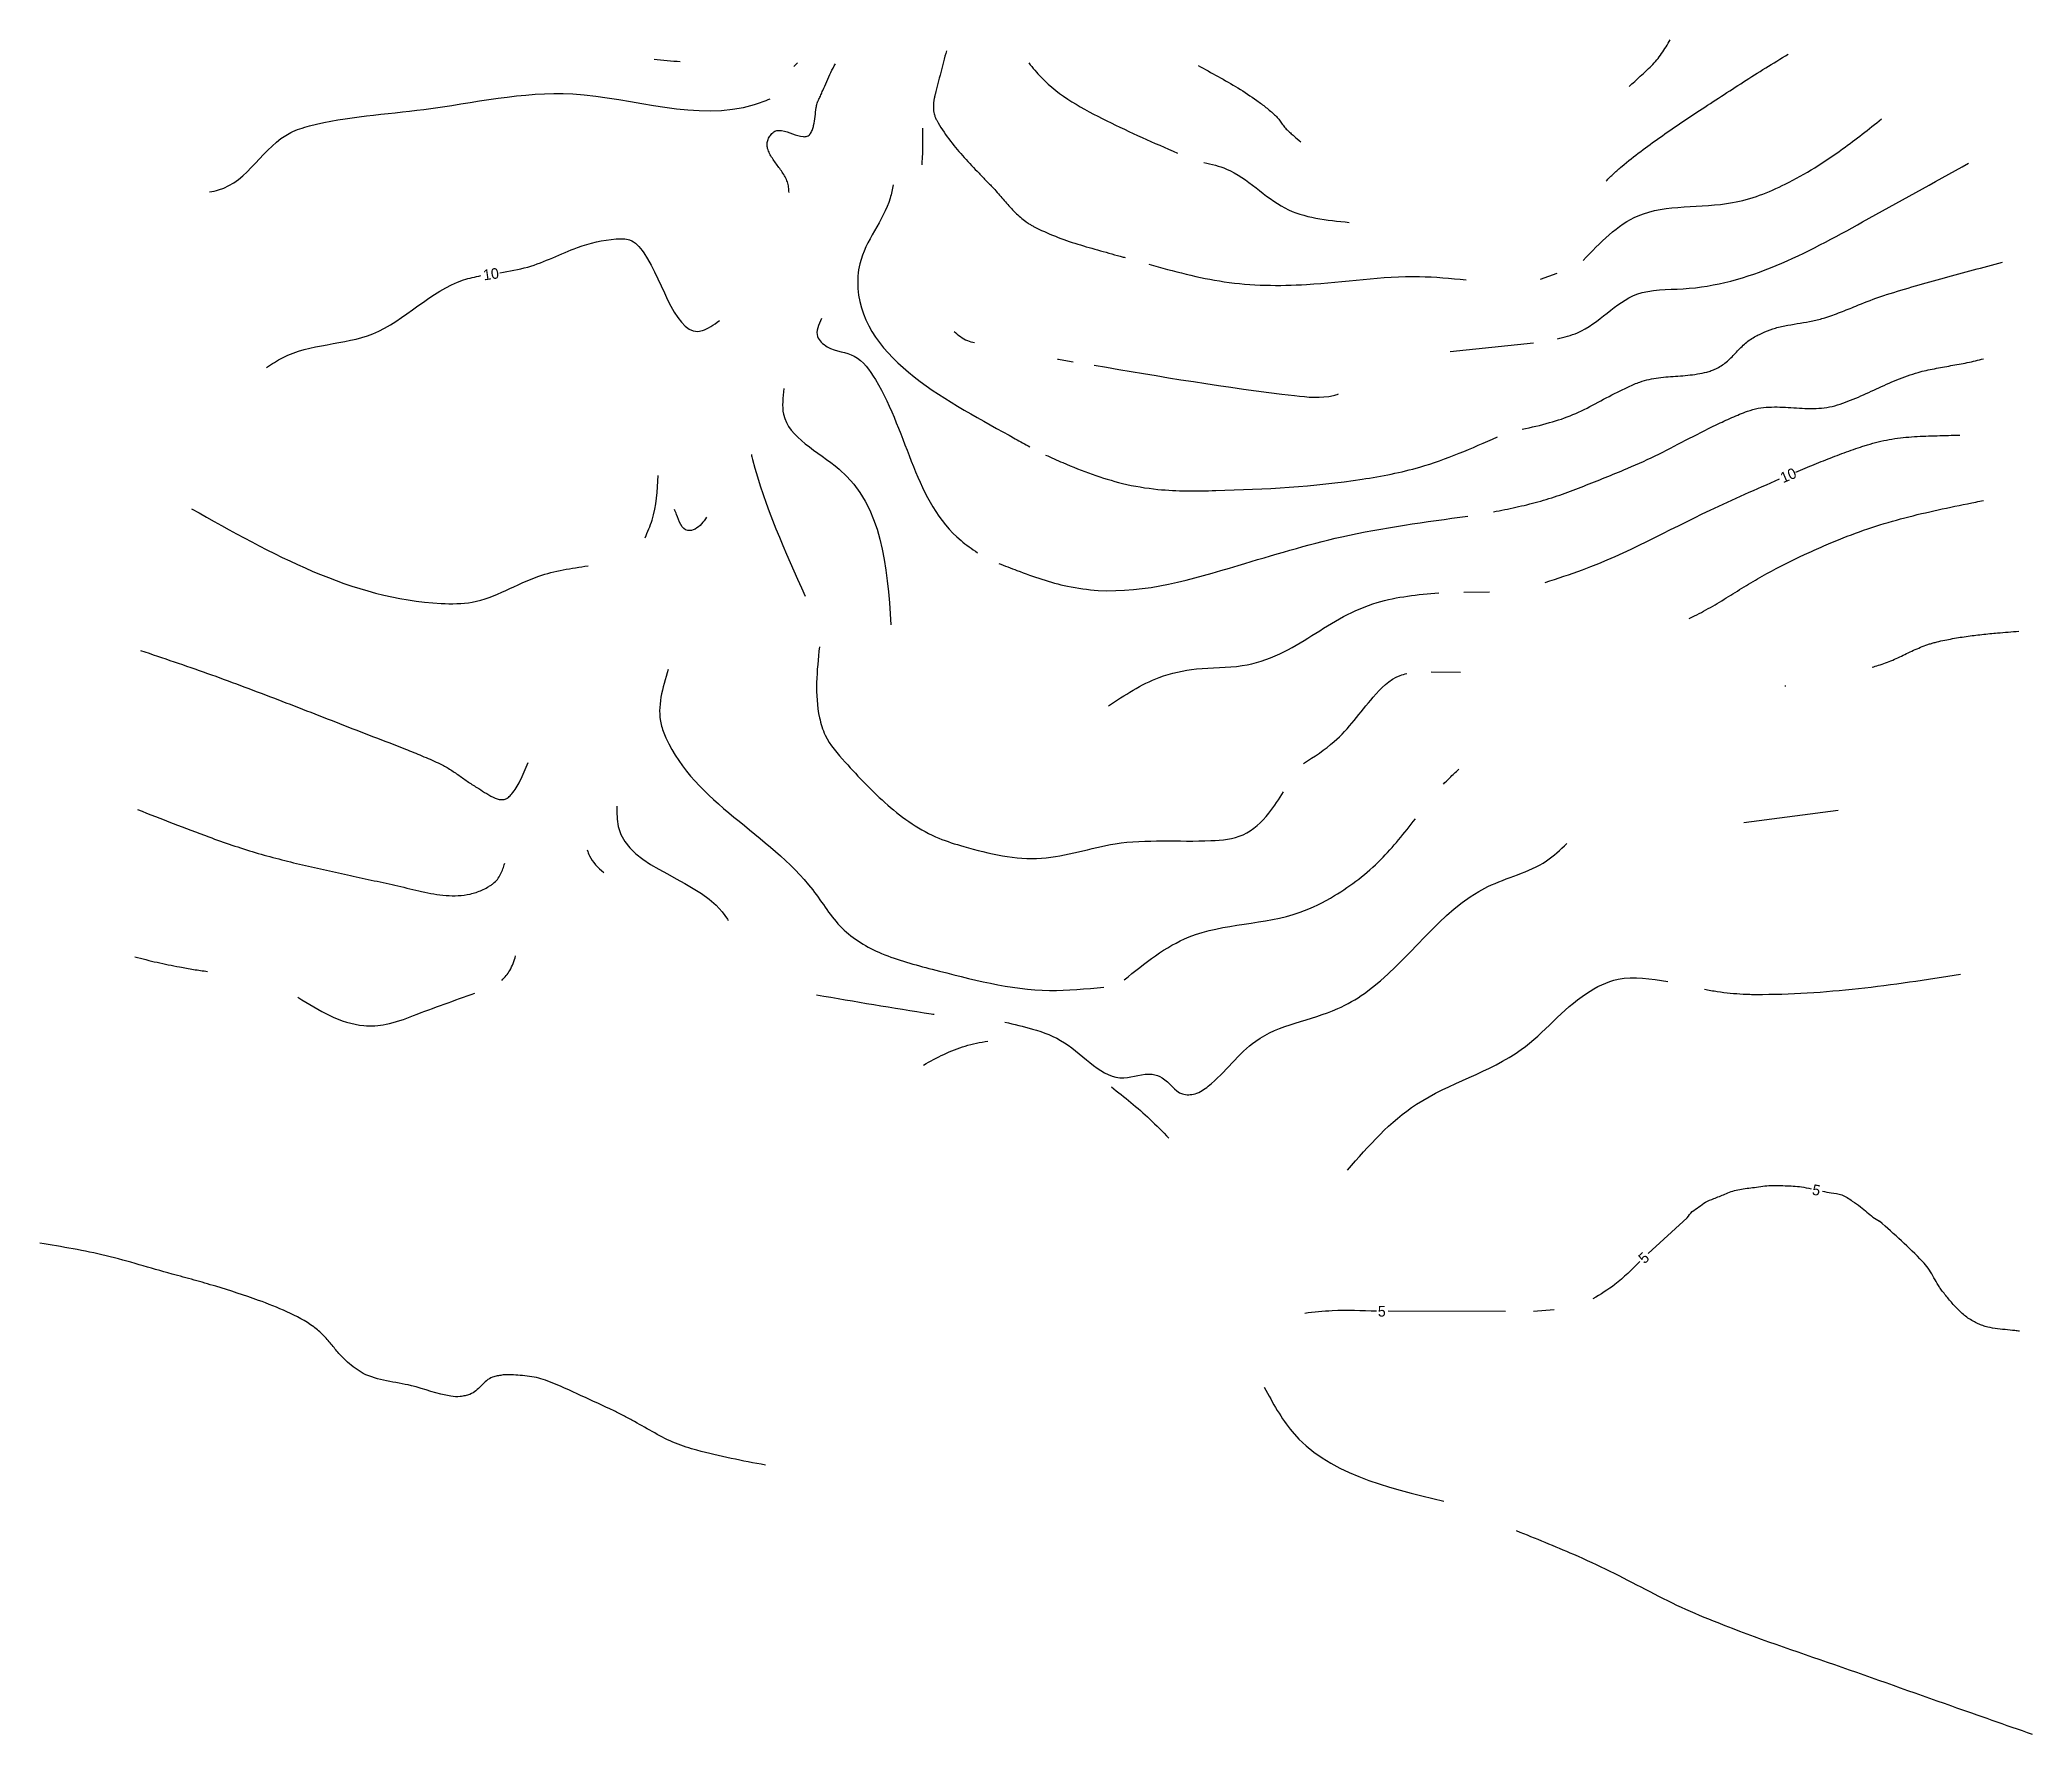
# Model space of a CAD drawing. Extents: x 366044 to 388405, y 4538112 to 4547939.
# Drawn here: x 366655.4 to 366918.2, y 4546571.8 to 4546795.3 of the extents above; entities that cross this region are included whole.
import ezdxf

# ---------------------------------------------------------------- set-up
doc = ezdxf.new("R2010")
doc.units = 0
for name, color, linetype in [('Egri_1m', 7, 'Continuous'), ('NADI', 7, 'Continuous'), ('NKOT', 7, 'Continuous')]:
    doc.layers.add(name, color=color, linetype=linetype)

msp = doc.modelspace()

# ---------------------------------------------------------------- texts
at = {"layer": 'NKOT'}
for s, rotation, p in [('10', 8.1825, (366713.96, 4546763.56)), ('10', 23.0434, (366885.34, 4546736.8)), ('5', 348.9427, (366889.09, 4546642.98)), ('5', 42.6904, (366867.06, 4546633.76)), ('5', 359.8224, (366831.89, 4546626.88))]:
    msp.add_text(s, height=1.4, rotation=rotation, dxfattribs=at).set_placement(p)

# ---------------------------------------------------------------- linework, layer by layer
at = {"layer": 'Egri_1m'}
for p, q in [((366754.83, 4546791.8), (366755.31, 4546792.27)), ((366853.36, 4546763.72), (366855.55, 4546764.52)), ((366841.45, 4546754.19), (366852.44, 4546755.31)), ((366838.9, 4546711.94), (366842.8, 4546711.87)), ((366885.58, 4546710.07), (366885.7, 4546710.08)), ((366880.19, 4546692.05), (366892.62, 4546693.66))]:
    msp.add_line(p, q, dxfattribs=at)
for points in [[(366774.98, 4546793.84), (366774.22, 4546790.98), (366773.85, 4546789.54), (366773.48, 4546788.11), (366773.39, 4546787.69), (366773.31, 4546787.26), (366773.26, 4546786.39), (366773.37, 4546785.52), (366773.5, 4546785.1), (366773.58, 4546784.9), (366773.69, 4546784.69), (366775.3, 4546782.22), (366777.1, 4546780.02), (366779.03, 4546777.96), (366780.02, 4546776.93), (366781.02, 4546775.89), (366781.67, 4546775.18), (366782.29, 4546774.46), (366783.55, 4546773.04), (366784.91, 4546771.74), (366785.66, 4546771.18), (366786.06, 4546770.92), (366786.26, 4546770.8), (366786.47, 4546770.69), (366789.35, 4546769.38), (366792.3, 4546768.35), (366795.29, 4546767.48), (366798.29, 4546766.65), (366798.55, 4546766.58)], [(366865.03, 4546789.14), (366866.51, 4546790.49), (366867.24, 4546791.18), (366867.97, 4546791.87), (366868.68, 4546792.65), (366869.32, 4546793.49), (366869.91, 4546794.39), (366870.47, 4546795.3)], [(366736.4, 4546792.74), (366738.13, 4546792.56), (366739.87, 4546792.46)], [(366808.17, 4546791.92), (366810.82, 4546790.46), (366813.43, 4546788.95), (366815.93, 4546787.29), (366817.13, 4546786.39), (366817.71, 4546785.91), (366818.27, 4546785.42), (366818.71, 4546784.95), (366819.1, 4546784.42), (366819.48, 4546783.9), (366819.92, 4546783.42), (366820.36, 4546783.02), (366820.81, 4546782.62), (366821.72, 4546781.84)], [(366677.77, 4546775.24), (366678.97, 4546775.5), (366688.47, 4546783.07), (366690.96, 4546783.94), (366706.05, 4546786.12), (366725.67, 4546788.16), (366749.65, 4546786.77), (366751.72, 4546787.51)], [(366771.83, 4546783.63), (366771.78, 4546779.81), (366771.71, 4546778.82)], [(366858.96, 4546766.18), (366866.22, 4546772.09), (366878.69, 4546773.82), (366885.64, 4546776.27), (366893.2, 4546780.91), (366898.34, 4546784.87)], [(366855.58, 4546755.87), (366858.22, 4546756.66), (366866.05, 4546761.73), (366872.17, 4546762.46), (366895.84, 4546771.28), (366909.82, 4546779.02)], [(366767.96, 4546776.18), (366767.55, 4546774.41), (366763.55, 4546765.75), (366763.3, 4546762.51), (366784.05, 4546742.68), (366785.98, 4546741.59)], [(366801.66, 4546765.7), (366811.62, 4546763.39), (366822.49, 4546763.03), (366837.38, 4546764.07), (366843.52, 4546763.65)], [(366850.93, 4546743.92), (366854.55, 4546744.8), (366857.63, 4546745.86), (366860.57, 4546747.3), (366863.49, 4546748.83), (366864.96, 4546749.54), (366866.46, 4546750.16), (366868.91, 4546750.73), (366871.48, 4546750.95), (366874.04, 4546751.22), (366875.28, 4546751.48), (366875.88, 4546751.66), (366876.47, 4546751.9), (366877.84, 4546752.78), (366879.05, 4546753.95), (366880.24, 4546755.15), (366881.58, 4546756.11), (366882.25, 4546756.45), (366882.93, 4546756.77), (366884.34, 4546757.28), (366885.97, 4546757.65), (366887.61, 4546757.93), (366889.26, 4546758.22), (366890.86, 4546758.64), (366892.91, 4546759.37), (366894.93, 4546760.17), (366897.98, 4546761.35), (366899.01, 4546761.69), (366902.8, 4546762.84), (366906.62, 4546763.9), (366914.28, 4546765.98)], [(366758.48, 4546758.53), (366757.97, 4546756.16), (366759.26, 4546754.82), (366762.81, 4546753.57), (366765.61, 4546750.48), (366776.9, 4546729.25), (366779.07, 4546727.64)], [(366776, 4546756.83), (366777.74, 4546755.63), (366778.69, 4546755.37)], [(366789.62, 4546753.19), (366789.74, 4546753.17), (366791.69, 4546752.84)], [(366794.46, 4546752.38), (366820.89, 4546748.37), (366826.04, 4546748.4), (366826.68, 4546748.58)], [(366847.15, 4546733.04), (366850.09, 4546733.64), (366851.55, 4546733.98), (366853.01, 4546734.36), (366855.9, 4546735.25), (366858.73, 4546736.3), (366861.53, 4546737.42), (366864.33, 4546738.56), (366868.45, 4546740.41), (366872.48, 4546742.47), (366876.53, 4546744.52), (366878.58, 4546745.46), (366880.67, 4546746.31), (366882.05, 4546746.69), (366883.47, 4546746.85), (366886.39, 4546746.79), (366889.33, 4546746.67), (366892.17, 4546747.03), (366893.56, 4546747.49), (366894.94, 4546748.03), (366897.65, 4546749.25), (366900.37, 4546750.45), (366901.75, 4546750.98), (366903.15, 4546751.43), (366905.3, 4546751.92), (366907.47, 4546752.32), (366909.65, 4546752.72), (366911.8, 4546753.22)], [(366749.24, 4546740.59), (366749.4, 4546739.96), (366756.35, 4546721.92)], [(366788.05, 4546740.53), (366790.32, 4546739.53), (366798.2, 4546736.79), (366802.88, 4546736), (366810.51, 4546735.85), (366829.84, 4546737.34), (366837.42, 4546738.94), (366847.66, 4546742.91)], [(366735.22, 4546729.62), (366736.15, 4546731.95), (366736.94, 4546737.84)], [(366675.39, 4546733.45), (366708.32, 4546720.95), (366712.42, 4546721.13), (366721.21, 4546724.54), (366727.7, 4546725.91)], [(366743.33, 4546732.32), (366741.81, 4546730.77), (366740.85, 4546730.57), (366739.37, 4546732.7), (366739.1, 4546733.36)], [(366872.95, 4546718.98), (366873.64, 4546719.3), (366876.07, 4546720.61), (366878.44, 4546722.04), (366880.8, 4546723.5), (366883.2, 4546724.89), (366888.16, 4546727.39), (366890.7, 4546728.53), (366891.99, 4546729.08), (366893.29, 4546729.61), (366897.59, 4546731.15), (366901.95, 4546732.39), (366906.35, 4546733.42), (366910.79, 4546734.33), (366911.79, 4546734.53)], [(366781.87, 4546726.23), (366784.28, 4546725.3), (366790.94, 4546723.23), (366794.98, 4546722.68), (366813.47, 4546725.96), (366827.12, 4546729.74), (366843.76, 4546732.47)], [(366897.1, 4546712.55), (366897.92, 4546712.79), (366898.87, 4546713.1), (366899.81, 4546713.48), (366901.64, 4546714.34), (366903.48, 4546715.17), (366904.43, 4546715.53), (366904.91, 4546715.68), (366905.4, 4546715.82), (366907.44, 4546716.26), (366909.5, 4546716.6), (366911.57, 4546716.86), (366913.65, 4546717.06), (366916.43, 4546717.3)], [(366668.68, 4546714.74), (366677.49, 4546711.73), (366686.22, 4546708.48), (366694.91, 4546705.11), (366699.26, 4546703.42), (366703.61, 4546701.74), (366704.7, 4546701.3), (366705.79, 4546700.85), (366706.86, 4546700.39), (366707.94, 4546699.91), (366709.26, 4546699.2), (366710.52, 4546698.37), (366711.76, 4546697.5), (366712.38, 4546697.08), (366713.02, 4546696.68), (366714.05, 4546696.03), (366715.18, 4546695.39), (366716.26, 4546695.07), (366716.75, 4546695.12), (366716.98, 4546695.22), (366717.08, 4546695.28), (366717.19, 4546695.37), (366717.64, 4546695.83), (366718.72, 4546697.49), (366719.28, 4546698.72), (366719.79, 4546699.97)], [(366758.22, 4546715.24), (366758.23, 4546705.88), (366758.99, 4546703.57), (366761.61, 4546700.03), (366767.23, 4546694.36), (366773.99, 4546689.98), (366777.26, 4546688.89), (366787.51, 4546687.34), (366797.24, 4546689.24), (366809.87, 4546689.66), (366814.1, 4546690.43), (366817.51, 4546693.28), (366819.46, 4546696.12)], [(366738.26, 4546712.25), (366737.34, 4546705), (366737.97, 4546703.22), (366757.34, 4546683.16), (366761.21, 4546678.13), (366766.43, 4546674.78), (366773.1, 4546672.7), (366788.58, 4546669.91), (366795.76, 4546670.35)], [(366822.1, 4546699.85), (366826.13, 4546702.72), (366831.28, 4546708.59), (366834.83, 4546711.45), (366835.72, 4546711.72)], [(366840.54, 4546697.1), (366841.37, 4546697.95), (366842.56, 4546699.07)], [(366668.28, 4546693.77), (366677.68, 4546690.15), (366683.79, 4546688.1), (366690.03, 4546686.47), (366696.34, 4546685.06), (366699.49, 4546684.38), (366702.62, 4546683.68), (366704.17, 4546683.32), (366705.75, 4546682.95), (366708.97, 4546682.43), (366712.15, 4546682.62), (366713.69, 4546683.13), (366714.44, 4546683.51), (366714.81, 4546683.74), (366714.99, 4546683.87), (366715.17, 4546684), (366716.17, 4546685.23), (366716.46, 4546685.94), (366716.71, 4546686.67)], [(366731.5, 4546694.21), (366731.69, 4546691.53), (366746.09, 4546679.3), (366746.2, 4546679.11)], [(366798.42, 4546671.3), (366806.98, 4546676.95), (366821.63, 4546680.21), (366826.17, 4546682.41), (366832.26, 4546687.15), (366836.84, 4546692.53)], [(366727.59, 4546688.44), (366727.88, 4546687.66), (366729.77, 4546685.46)], [(366782.7, 4546665.73), (366786.32, 4546664.81), (366790.55, 4546663.01), (366798.4, 4546658.37), (366802.13, 4546658.85), (366803.44, 4546658.38), (366806.11, 4546656.25), (366807.78, 4546656.28), (366809.52, 4546657.27), (366815.78, 4546663.23), (366826.59, 4546667.5), (366830.12, 4546669.51), (366846.39, 4546683.59), (366854.12, 4546686.99), (366856.83, 4546689.28)], [(366667.91, 4546674.33), (366669.38, 4546673.96), (366670.85, 4546673.61), (366672.33, 4546673.29), (366673.82, 4546673), (366675.66, 4546672.67), (366677.51, 4546672.41)], [(366716.31, 4546671.22), (366717.38, 4546672.54), (366718.14, 4546674.47)], [(366689.42, 4546669), (366698.11, 4546665.27), (366701.05, 4546665.43), (366704.67, 4546666.59), (366712.78, 4546669.55)], [(366827.88, 4546646.2), (366836.98, 4546654.89), (366850.8, 4546662.1), (366859.41, 4546669.51), (366863.59, 4546671.38), (366870.13, 4546671.07)], [(366874.97, 4546670.06), (366876.67, 4546669.76), (366878.38, 4546669.55), (366880.09, 4546669.42), (366880.95, 4546669.39), (366881.8, 4546669.38), (366888.54, 4546669.58), (366895.28, 4546670.16), (366902.02, 4546671.02), (366908.75, 4546672.03)], [(366757.84, 4546669.32), (366772.97, 4546666.82), (366773.37, 4546666.76)], [(366771.95, 4546660.06), (366777.44, 4546662.57), (366780.46, 4546663.22)], [(366796.73, 4546657.18), (366801.79, 4546652.94), (366804.33, 4546650.41)], [(366751.11, 4546607.28), (366742.07, 4546609.24), (366739.22, 4546610.17), (366736.5, 4546611.52), (366733.83, 4546613.02), (366732.49, 4546613.75), (366731.13, 4546614.43), (366726.81, 4546616.43), (366722.38, 4546618.37), (366721.19, 4546618.76), (366719.98, 4546618.99), (366718.76, 4546619.11), (366717.55, 4546619.2), (366716.94, 4546619.21), (366716.33, 4546619.15), (366715.72, 4546619.04), (366715.11, 4546618.88), (366714.29, 4546618.42), (366713.6, 4546617.75), (366712.91, 4546617.09), (366712.1, 4546616.62), (366711.48, 4546616.44), (366710.84, 4546616.32), (366709.58, 4546616.38), (366704.39, 4546617.76), (366698.04, 4546619.39), (366695.98, 4546620.87), (366694.84, 4546622.01), (366693.8, 4546623.25), (366692.73, 4546624.46), (366692.15, 4546625.01), (366691.51, 4546625.51), (366687.98, 4546627.51), (366684.22, 4546629.02), (366678.58, 4546630.87), (366675.73, 4546631.7), (366672.83, 4546632.48), (366664.12, 4546634.9), (366655.38, 4546636.56)]]:
    msp.add_spline(points, degree=3, dxfattribs=at)
at = {"layer": 'NADI'}
for p, q in [((366843.22, 4546722.45), (366846.63, 4546722.48)), ((366872.71, 4546639.92), (366867.57, 4546635.18)), ((366848.74, 4546627.53), (366833.24, 4546627.58)), ((366855.15, 4546627.75), (366852.42, 4546627.54))]:
    msp.add_line(p, q, dxfattribs=at)
for points in [[(366862, 4546776.66), (366862.5, 4546777.17), (366863.02, 4546777.67), (366863.55, 4546778.15), (366864.1, 4546778.62), (366869.1, 4546782.43), (366874.3, 4546785.96), (366877.21, 4546787.86), (366880.12, 4546789.75), (366883.05, 4546791.6), (366886.02, 4546793.4)], [(366754.21, 4546775.18), (366754.15, 4546775.85), (366753.99, 4546776.55), (366753.7, 4546777.21), (366752.88, 4546778.46), (366752.01, 4546779.68), (366751.65, 4546780.31), (366751.39, 4546780.97), (366751.32, 4546781.49), (366751.34, 4546781.76), (366751.4, 4546782.03), (366751.51, 4546782.31), (366751.67, 4546782.58), (366751.86, 4546782.82), (366752.07, 4546783.05), (366752.32, 4546783.23), (366752.6, 4546783.33), (366753.24, 4546783.33), (366754.68, 4546782.91), (366756.06, 4546782.53), (366756.62, 4546782.59), (366756.85, 4546782.72), (366756.95, 4546782.82), (366757, 4546782.88), (366757.04, 4546782.94), (366757.3, 4546783.46), (366757.46, 4546784.01), (366757.65, 4546785.18), (366757.8, 4546786.36), (366757.93, 4546786.93), (366758.03, 4546787.2), (366758.08, 4546787.33), (366758.14, 4546787.46), (366758.28, 4546787.74), (366758.41, 4546788.03), (366758.67, 4546788.61), (366759.19, 4546789.81), (366759.73, 4546791), (366760.34, 4546792.15)], [(366785.83, 4546792.25), (366787.48, 4546790.36), (366796.12, 4546784.62), (366805.45, 4546780.36)], [(366808.93, 4546779.14), (366811.92, 4546778.26), (366819.62, 4546773.12), (366828.12, 4546771.22)], [(366716.08, 4546764.57), (366719.74, 4546765.33), (366726.3, 4546767.89), (366731.42, 4546769.04), (366733.18, 4546768.92), (366735.04, 4546767.21), (366742.79, 4546756.94), (366745.03, 4546758.27)], [(366685.3, 4546752.07), (366687.4, 4546753.37), (366699.3, 4546756.53), (366711.29, 4546763.63), (366713.57, 4546764.2)], [(366753.54, 4546749.29), (366753.48, 4546745.94), (366760.82, 4546738.67), (366767.66, 4546718.14)], [(366887.05, 4546738.29), (366889.46, 4546739.29), (366891.88, 4546740.25), (366894.33, 4546741.16), (366895.57, 4546741.58), (366896.19, 4546741.79), (366896.82, 4546741.98), (366899.71, 4546742.64), (366902.67, 4546742.96), (366905.66, 4546743.08), (366908.65, 4546743.17)], [(366853.95, 4546723.72), (366858.9, 4546725.39), (366875.73, 4546733.26), (366884.89, 4546737.37)], [(366796.34, 4546707.43), (366803.03, 4546711.18), (366807.95, 4546712.31), (366813.99, 4546712.75), (366818.94, 4546714.31), (366827.37, 4546719.21), (366831.8, 4546721.07), (366839.92, 4546722.37)], [(366872.71, 4546639.92), (366873.36, 4546640.72), (366874.23, 4546641.34), (366875.1, 4546641.97), (366876.22, 4546642.45), (366877.65, 4546643.03), (366879.38, 4546643.61), (366881.32, 4546643.89), (366883.46, 4546644.15), (366885.6, 4546644.14), (366887.77, 4546643.99), (366889.05, 4546643.72)], [(366890.54, 4546643.42), (366891.7, 4546643.2), (366893.09, 4546642.93), (366894.48, 4546642.12), (366895.57, 4546641.37), (366896.41, 4546640.66), (366897.19, 4546640.01), (366898.06, 4546639.46)], [(366916.53, 4546624.94), (366915.94, 4546625.02), (366914.63, 4546625.16), (366913.32, 4546625.31), (366912.02, 4546625.58), (366911.38, 4546625.8), (366911.06, 4546625.93), (366910.75, 4546626.08), (366909.42, 4546626.92), (366908.3, 4546627.93), (366907.3, 4546629.06), (366906.35, 4546630.25), (366906, 4546630.73), (366905.69, 4546631.23), (366905.1, 4546632.26), (366904.49, 4546633.25), (366903.74, 4546634.13), (366898.06, 4546639.46)], [(366866.45, 4546634.15), (366863.17, 4546631.12), (366860.27, 4546629.2)], [(366831.72, 4546627.58), (366825.87, 4546627.63), (366822.25, 4546627.3)], [(366816.91, 4546617.55), (366820.57, 4546611.71), (366840.59, 4546602.53)], [(366850.15, 4546598.64), (366857.7, 4546595.52), (366862.48, 4546593.31), (366867.17, 4546590.9), (366871.89, 4546588.55), (366876.73, 4546586.5), (366892.13, 4546580.96), (366907.56, 4546575.52), (366918.2, 4546571.79)]]:
    msp.add_spline(points, degree=3, dxfattribs=at)

msp.set_redraw_order([(e.dxf.handle, doc.entitydb.next_handle()) for e in msp.query("TEXT MTEXT ATTDEF DIMENSION ARC_DIMENSION")])  # texts and dimensions are drawn at this point

doc.saveas('drawing.dxf')
